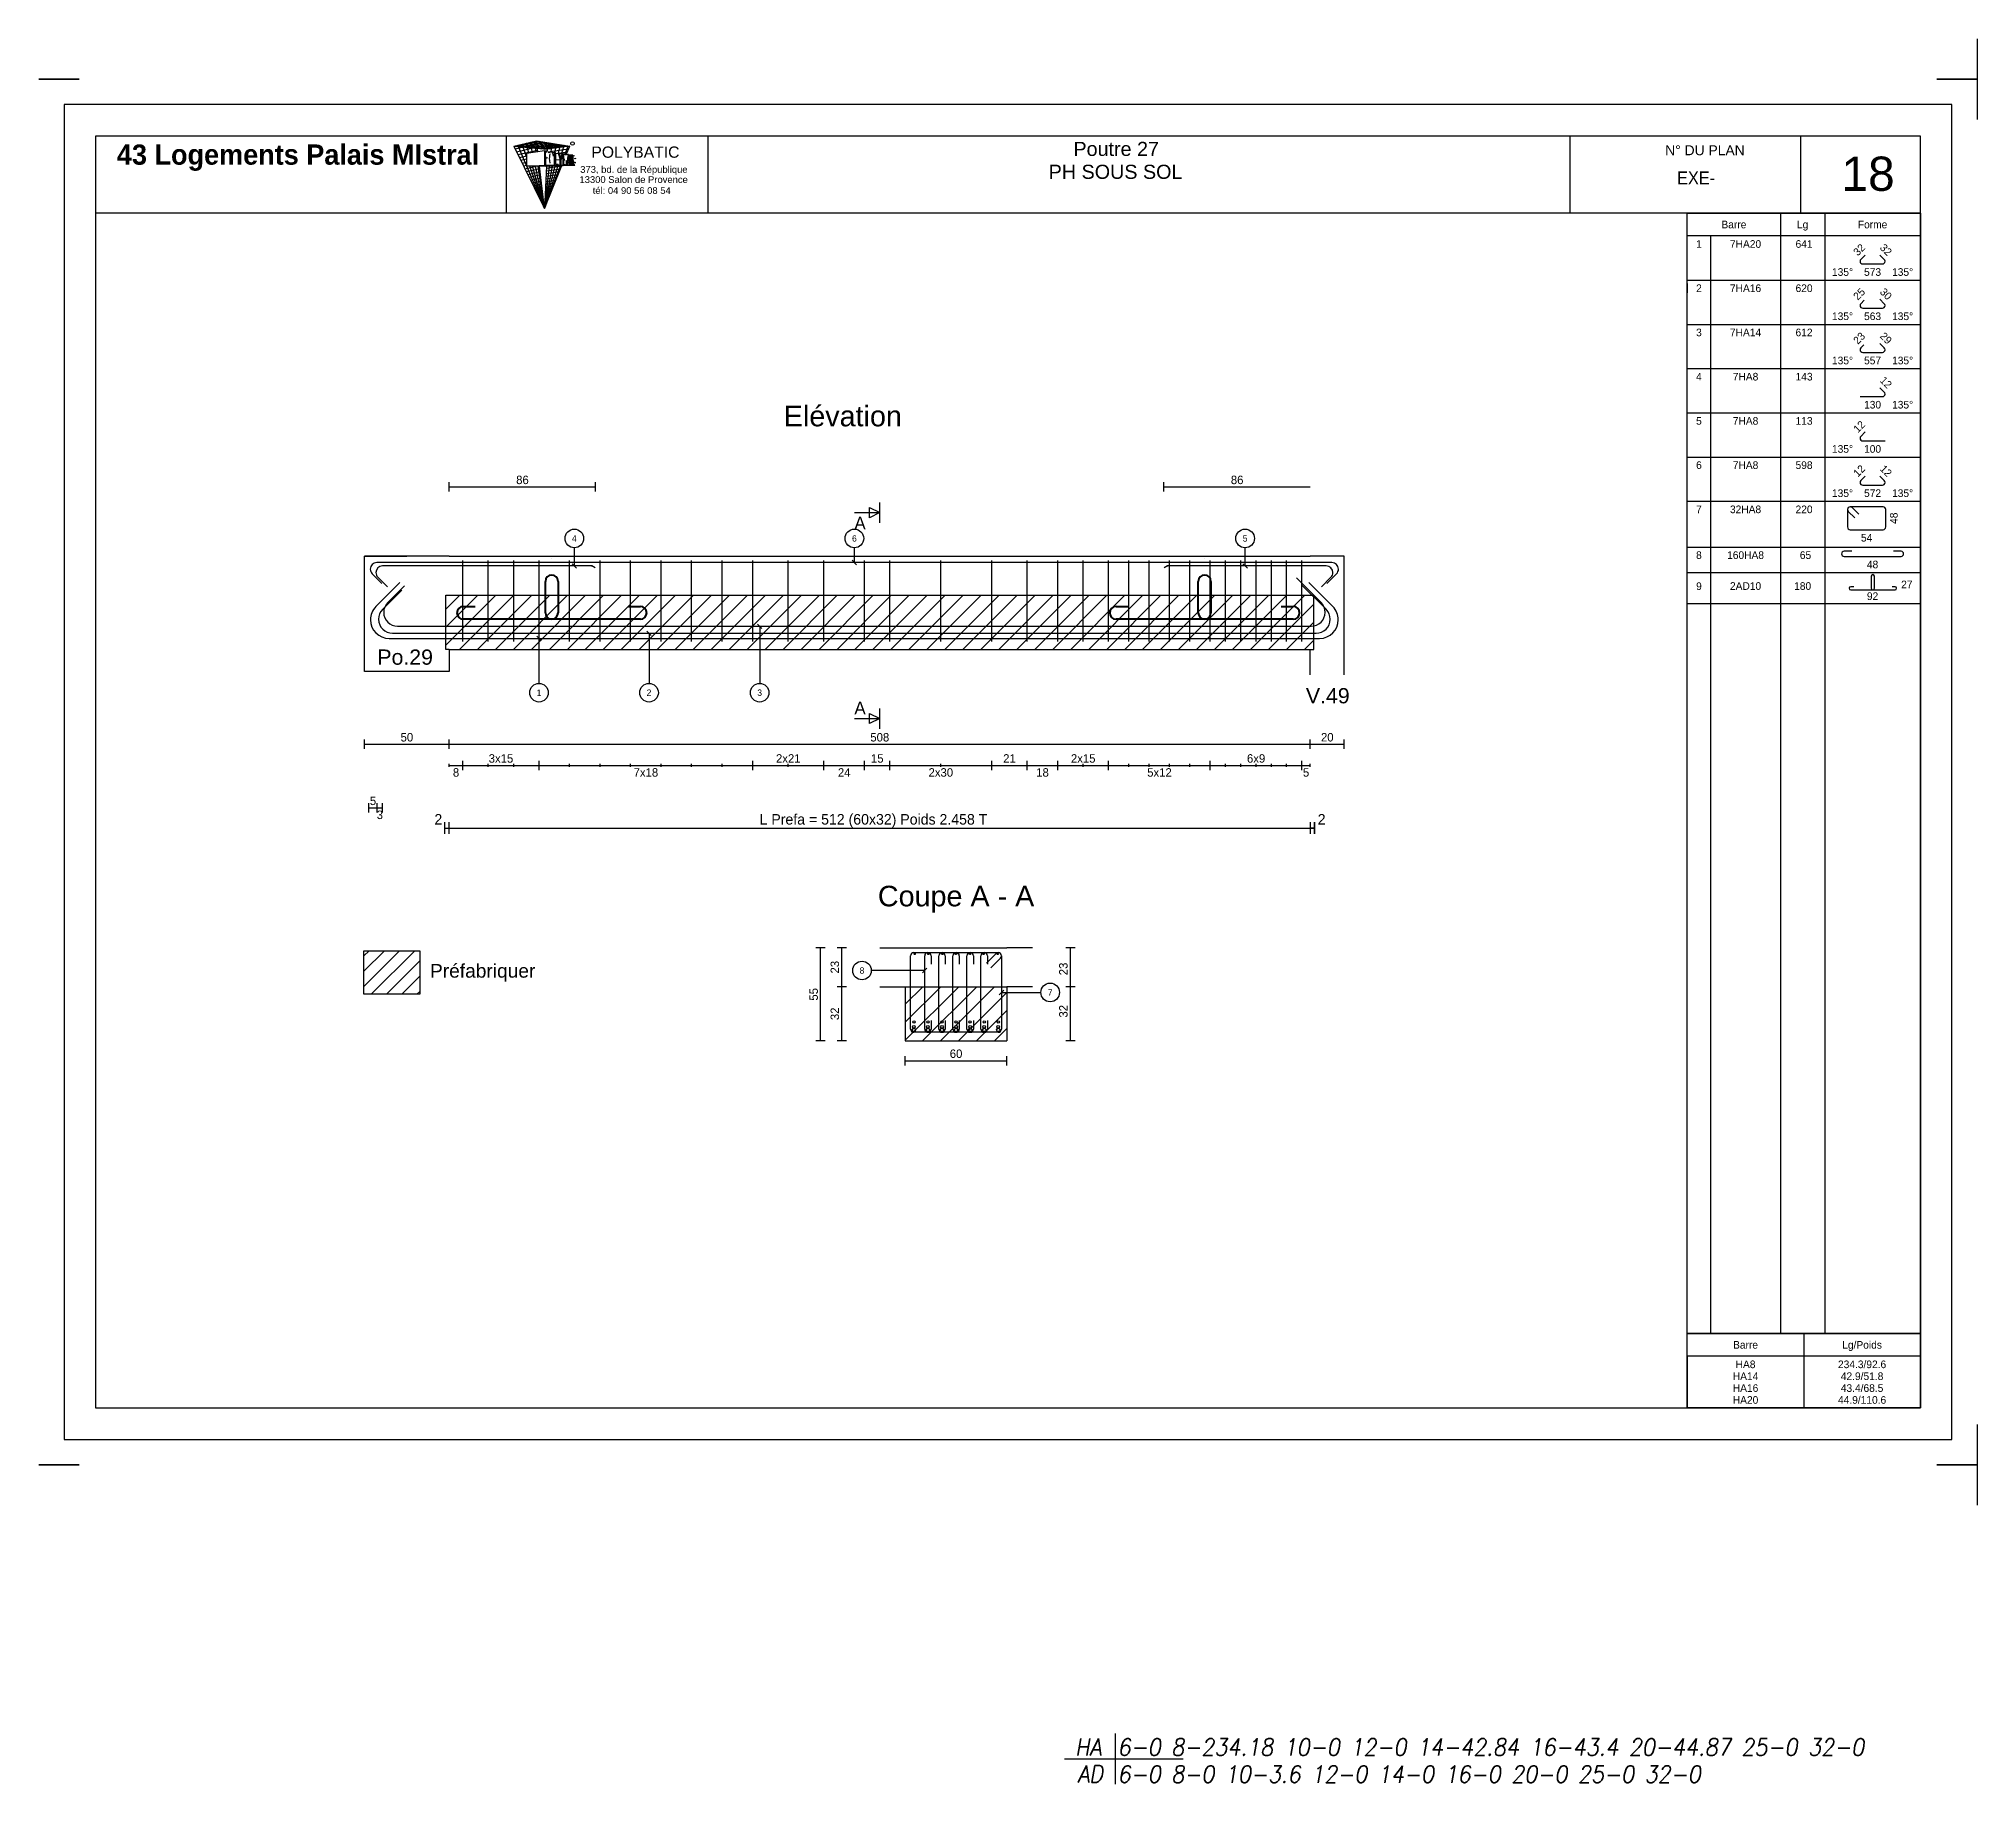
# Model space of a CAD drawing. Extents: x -12912 to 27386, y 1818 to 8189.
# Drawn here: x 7861 to 9005, y 2980 to 4009 of the extents above; entities that cross this region are included whole.
import ezdxf
from ezdxf.enums import TextEntityAlignment as Align

# ---------------------------------------------------------------- set-up
doc = ezdxf.new("R2010")
doc.units = 0
doc.header["$MEASUREMENT"] = 0
doc.linetypes.add('CONTINUE', pattern=[0])
doc.linetypes.add('MEDIUM_DASH', pattern=[0.5, 0.35, -0.15])
doc.layers.get('0').update_dxf_attribs({"linetype": 'CONTINUOUS'})
for name, color, linetype in [('1', 7, 'CONTINUOUS'), ('104', 7, 'CONTINUOUS'), ('173', 7, 'CONTINUOUS'), ('5', 7, 'CONTINUOUS'), ('6', 7, 'CONTINUOUS'), ('7', 7, 'CONTINUOUS'), ('GO-CARTOUCHE', 7, 'CONTINUOUS'), ('GO-TEXTE', 9, 'CONTINUOUS'), ('PYC-HACHURE', 7, 'CONTINUOUS'), ('RDC COFFRAGE', 7, 'CONTINUOUS'), ('STR_TXT', 102, 'CONTINUOUS')]:
    doc.layers.add(name, color=color, linetype=linetype)
doc.layers.add('PYC- HACHURES', color=7, linetype='CONTINUOUS', lineweight=18)
doc.styles.add('ARIAL', font='ARIAL.TTF')
doc.styles.add('Tableau', font='romans.shx', dxfattribs={"width": 0.9, "oblique": 10})
doc.styles.add('TEXTEBA', font='ARIAL.TTF')

msp = doc.modelspace()

# ---------------------------------------------------------------- texts
at = {"style": 'ARIAL'}
for s, height, p in [('Elévation', 12.1293, (8335.352, 3786.74)), ('Coupe A - A', 12.12935, (8402.166, 3503.561)), ('Préfabriquer', 8.08623, (8122.882, 3459.468))]:
    msp.add_text(s, height=height, dxfattribs=at).set_placement(p, align=Align.MIDDLE_CENTER)
for s, p in [('Po.29', (8060.743, 3649.028)), ('V.49', (8608.555, 3626.255))]:
    msp.add_text(s, height=8.9847, dxfattribs=at).set_placement(p, align=Align.TOP_LEFT)
at = {"layer": '104', "color": 104}
msp.add_text('A', height=7.5, dxfattribs=at).set_placement((8342.166, 3727.332), align=Align.TOP_LEFT)
msp.add_text('A', height=7.5, dxfattribs=at).set_placement((8342.166, 3610.744))
at = {"layer": '173', "color": 173}
for s, p in [('Barre', (8861.058, 3899.748)), ('Lg', (8901.621, 3899.748)), ('Forme', (8942.871, 3899.748)), ('Barre', (8867.933, 3238.812)), ('Lg/Poids', (8936.683, 3238.812))]:
    msp.add_text(s, height=4.5, dxfattribs=at).set_placement(p, align=Align.MIDDLE_CENTER)
for s, p in [('1', (8840.433, 3890.498)), ('7HA20', (8867.933, 3890.498)), (' 641', (8901.621, 3890.498)), ('573', (8942.871, 3873.959)), ('2', (8840.433, 3864.406)), ('7HA16', (8867.933, 3864.406)), (' 620', (8901.621, 3864.406)), ('563', (8942.871, 3847.867)), ('3', (8840.433, 3838.314)), ('7HA14', (8867.933, 3838.314)), (' 612', (8901.621, 3838.314)), ('557', (8942.871, 3821.774)), ('4', (8840.433, 3812.221)), ('7HA8', (8867.933, 3812.221)), (' 143', (8901.621, 3812.221)), ('5', (8840.433, 3786.129)), ('7HA8', (8867.933, 3786.129)), (' 113', (8901.621, 3786.129)), ('130', (8942.871, 3795.682)), ('100', (8942.871, 3769.59)), ('6', (8840.433, 3760.037)), ('7HA8', (8867.933, 3760.037)), (' 598', (8901.621, 3760.037)), ('572', (8942.871, 3743.498)), ('7', (8840.433, 3733.945)), ('32HA8', (8867.933, 3733.945)), (' 220', (8901.621, 3733.945)), ('54', (8939.371, 3717.195)), ('8', (8840.433, 3706.945)), ('160HA8', (8867.933, 3706.945)), ('  65', (8901.621, 3706.945)), ('48', (8942.871, 3701.445)), ('9', (8840.433, 3688.606)), ('2AD10', (8867.933, 3688.715)), ('180', (8901.621, 3688.715)), ('92', (8942.871, 3682.737)), ('27', (8963.079, 3689.652)), ('HA8', (8867.933, 3229.562)), ('234.3/92.6', (8936.683, 3229.562)), ('HA14', (8867.933, 3222.562)), ('HA16', (8867.933, 3215.562)), ('42.9/51.8', (8936.683, 3222.562)), ('43.4/68.5', (8936.683, 3215.562)), ('HA20', (8867.933, 3208.562)), ('44.9/110.6', (8936.683, 3208.562))]:
    msp.add_text(s, height=4.5, dxfattribs=at).set_placement(p, align=Align.TOP_CENTER)
for s, p in [('32', (8934.187, 3880.899)), ('25', (8934.187, 3854.807)), ('23', (8934.187, 3828.715)), ('12', (8934.187, 3776.53)), ('12', (8934.187, 3750.438))]:
    msp.add_text(s, height=4.5, rotation=45, dxfattribs=at).set_placement(p)
for s, p in [('32', (8951.555, 3880.899)), ('30', (8951.555, 3854.807)), ('29', (8951.555, 3828.715)), ('12', (8951.555, 3802.622)), ('12', (8951.555, 3750.438))]:
    msp.add_text(s, height=4.5, rotation=315, dxfattribs=at).set_placement(p, align=Align.RIGHT)
for p in [(8931.371, 3873.959), (8931.371, 3847.867), (8931.371, 3821.774), (8931.371, 3769.59), (8931.371, 3743.498)]:
    msp.add_text('135°', height=4.5, dxfattribs=at).set_placement(p, align=Align.TOP_RIGHT)
for p in [(8954.371, 3873.959), (8954.371, 3847.867), (8954.371, 3821.774), (8954.371, 3795.682), (8954.371, 3743.498)]:
    msp.add_text('135°', height=4.5, dxfattribs=at).set_placement(p, align=Align.TOP_LEFT)
msp.add_text('48', height=4.5, rotation=90, dxfattribs=at).set_placement((8953.146, 3726.445), align=Align.TOP_CENTER)
at = {"layer": '5', "color": 5}
for s, p in [('86', (8146.348, 3746.584)), ('86', (8567.984, 3746.584)), ('50', (8078.166, 3594.751)), ('508', (8357.166, 3594.751)), ('20', (8621.166, 3594.751)), ('3x15', (8133.666, 3582.251)), ('2x21', (8303.166, 3582.251)), ('15', (8355.666, 3582.251)), ('21', (8433.666, 3582.251)), ('2x15', (8477.166, 3582.251)), ('6x9', (8579.166, 3582.251)), ('5', (8058.166, 3557.251)), ('60', (8402.166, 3408.065))]:
    msp.add_text(s, height=5, dxfattribs=at).set_placement(p, align=Align.CENTER)
for s, p in [('8', (8107.166, 3578.992)), ('7x18', (8219.166, 3578.992)), ('24', (8336.166, 3578.992)), ('2x30', (8393.166, 3578.992)), ('18', (8453.166, 3578.992)), ('5x12', (8522.166, 3578.992)), ('5', (8608.666, 3578.992)), ('3', (8062.216, 3553.992))]:
    msp.add_text(s, height=5, dxfattribs=at).set_placement(p, align=Align.TOP_CENTER)
for s, p in [('23', (8333.12, 3461.602)), ('23', (8467.953, 3460.576)), ('55', (8320.62, 3445.602)), ('32', (8333.12, 3434.102)), ('32', (8467.953, 3435.602))]:
    msp.add_text(s, height=5, rotation=90, dxfattribs=at).set_placement(p, align=Align.CENTER)
at = {"layer": '6', "color": 6}
for s, p in [('4', (8176.954, 3714.538)), ('6', (8342.166, 3714.538)), ('5', (8572.684, 3714.538)), ('1', (8156.1, 3623.538)), ('2', (8221.014, 3623.538)), ('3', (8286.291, 3623.538)), ('8', (8346.666, 3459.662)), ('7', (8457.666, 3446.702))]:
    msp.add_text(s, height=3.75, dxfattribs=at).set_placement(p, align=Align.MIDDLE_CENTER)
at = {"layer": 'GO-CARTOUCHE', "color": 9, "style": 'TEXTEBA'}
for s, p in [('373, bd. de la République', (8180.436, 3930.22)), ('13300 Salon de Provence', (8179.972, 3924.262)), ('tél: 04 90 56 08 54', (8187.8, 3917.789))]:
    msp.add_text(s, height=3.97727, dxfattribs=at).set_placement(p)
at = {"layer": 'GO-CARTOUCHE', "color": 2, "style": 'TEXTEBA'}
msp.add_text('18', height=20.1986, dxfattribs=at).set_placement((8924.534, 3919.597))
at = {"layer": 'GO-CARTOUCHE', "color": 2, "style": 'TEXTEBA', "width": 0.9}
msp.add_text('EXE-', height=7.6364, dxfattribs=at).set_placement((8838.758, 3923.43), align=Align.CENTER)
at = {"layer": 'GO-CARTOUCHE', "insert": (8013.939, 3939.153), "char_height": 11.93182, "attachment_point": 5}
msp.add_mtext('{\\Fbold|c0;43 Logements Palais MIstral}', dxfattribs=at)
at = {"layer": 'GO-TEXTE', "color": 3, "style": 'TEXTEBA'}
msp.add_text('POLYBATIC', height=6.6288, dxfattribs=at).set_placement((8212.981, 3942.44), align=Align.MIDDLE)
at = {"layer": 'GO-TEXTE', "color": 2, "style": 'TEXTEBA'}
for s, height, p in [('Poutre 27', 8.3314, (8471.405, 3940.178)), ('PH SOUS SOL', 8.33139, (8456.814, 3926.664))]:
    msp.add_text(s, height=height, dxfattribs=at).set_placement(p)
at = {"layer": 'GO-TEXTE', "style": 'TEXTEBA'}
msp.add_text('N° DU PLAN', height=5.8564, dxfattribs=at).set_placement((8843.981, 3940.602), align=Align.CENTER)
at = {"layer": 'PYC-HACHURE'}
for s, height, p in [('2', 6.222, (8096.713, 3545.722)), ('L Prefa = 512 (60x32) Poids 2.458 T', 6.22222, (8353.424, 3545.722)), ('2', 6.222, (8617.835, 3545.722))]:
    msp.add_text(s, height=height, dxfattribs=at).set_placement(p, align=Align.CENTER)

# ---------------------------------------------------------------- blocks, each defined once
blk = doc.blocks.new('Smallsp')
at = {"layer": 'STR_TXT', "linetype": 'Continuous'}
for points in [[(0, 15), (0, -15)], [(-30, 0), (40, 0)]]:
    blk.add_lwpolyline(points, dxfattribs=at)
at = {"layer": 'STR_TXT', "linetype": 'Continuous', "style": 'Tableau', "oblique": 10, "width": 0.9}
for s, p in [('HA', (-23.6, 1.9)), ('AD', (-22.2, -13.9))]:
    blk.add_text(s, height=10, dxfattribs=at).set_placement(p)
for tag, p in [('SPAD', (1.4, 1.9)), ('SPHA', (1.4, -14.1))]:
    blk.add_attdef(tag, p, '', height=10, dxfattribs=at)

# ---------------------------------------------------------------- hatches: boundary and pattern name
at = {"layer": 'PYC- HACHURES', "lineweight": 15}
h = msp.add_hatch(dxfattribs=at)
h.set_pattern_fill('ANSI31', color=104, scale=60, style=0)
h.set_pattern_definition([(45, (-2034.47, 3061.9305), (-5.303301, 5.303301), [])])
h.paths.add_polyline_path([(8101.166, 3649.038), (8613.166, 3649.038), (8613.166, 3681.038), (8101.166, 3681.038)])
h = msp.add_hatch(dxfattribs=at)
h.set_pattern_fill('ANSI31', color=104, scale=2, style=0)
h.set_pattern_definition([(45, (8258.159, 4903.876), (-4.490128, 4.490128), [])])
h.paths.add_polyline_path([(8085.765, 3471.303), (8052.845, 3471.303), (8052.845, 3445.651), (8085.765, 3445.651)])
h = msp.add_hatch(dxfattribs=at)
h.set_pattern_fill('ANSI31', color=104, scale=60, style=0)
h.set_pattern_definition([(45, (-1981.97, 3066.449), (-5.303301, 5.303301), [])])
h.paths.add_polyline_path([(8432.166, 3450.102), (8372.166, 3450.102), (8372.166, 3418.102), (8432.166, 3418.102)])

# ---------------------------------------------------------------- linework, layer by layer
for p, q in [((9004.617, 4009.311), (9004.617, 3985.504)), ((7884.788, 3985.504), (7860.981, 3985.504)), ((7860.981, 3985.504), (7884.788, 3985.504)), ((7884.788, 3985.504), (7860.981, 3985.504)), ((7860.981, 3985.504), (7884.788, 3985.504)), ((7884.788, 3985.504), (7860.981, 3985.504)), ((7884.788, 3985.504), (7860.981, 3985.504)), ((7860.981, 3985.504), (7884.788, 3985.504)), ((7884.788, 3985.504), (7860.981, 3985.504)), ((7860.981, 3985.504), (7884.788, 3985.504)), ((7884.788, 3985.504), (7860.981, 3985.504)), ((7884.788, 3985.504), (7860.981, 3985.504)), ((7860.981, 3985.504), (7884.788, 3985.504)), ((7884.788, 3985.504), (7860.981, 3985.504)), ((7860.981, 3985.504), (7884.788, 3985.504)), ((7884.788, 3985.504), (7860.981, 3985.504)), ((7884.788, 3985.504), (7860.981, 3985.504)), ((7860.981, 3985.504), (7884.788, 3985.504)), ((7884.788, 3985.504), (7860.981, 3985.504)), ((7860.981, 3985.504), (7884.788, 3985.504)), ((7884.788, 3985.504), (7860.981, 3985.504)), ((7884.788, 3985.504), (7860.981, 3985.504)), ((7860.981, 3985.504), (7884.788, 3985.504)), ((7884.788, 3985.504), (7860.981, 3985.504)), ((7860.981, 3985.504), (7884.788, 3985.504)), ((7884.788, 3985.504), (7860.981, 3985.504)), ((7884.788, 3985.504), (7860.981, 3985.504)), ((7860.981, 3985.504), (7884.788, 3985.504)), ((7884.788, 3985.504), (7860.981, 3985.504)), ((7860.981, 3985.504), (7884.788, 3985.504)), ((7884.788, 3985.504), (7860.981, 3985.504)), ((7884.788, 3985.504), (7860.981, 3985.504)), ((8980.81, 3985.504), (9004.617, 3985.504)), ((9004.617, 3985.504), (8980.81, 3985.504)), ((8980.81, 3985.504), (9004.617, 3985.504)), ((9004.617, 3985.504), (8980.81, 3985.504)), ((8980.81, 3985.504), (9004.617, 3985.504)), ((8980.81, 3985.504), (9004.617, 3985.504)), ((9004.617, 3985.504), (8980.81, 3985.504)), ((8980.81, 3985.504), (9004.617, 3985.504)), ((9004.617, 3985.504), (8980.81, 3985.504)), ((8980.81, 3985.504), (9004.617, 3985.504)), ((8980.81, 3985.504), (9004.617, 3985.504)), ((9004.617, 3985.504), (8980.81, 3985.504)), ((8980.81, 3985.504), (9004.617, 3985.504)), ((9004.617, 3985.504), (8980.81, 3985.504)), ((8980.81, 3985.504), (9004.617, 3985.504)), ((8980.81, 3985.504), (9004.617, 3985.504)), ((9004.617, 3985.504), (8980.81, 3985.504)), ((8980.81, 3985.504), (9004.617, 3985.504)), ((9004.617, 3985.504), (8980.81, 3985.504)), ((8980.81, 3985.504), (9004.617, 3985.504)), ((8980.81, 3985.504), (9004.617, 3985.504)), ((9004.617, 3985.504), (8980.81, 3985.504)), ((8980.81, 3985.504), (9004.617, 3985.504)), ((9004.617, 3985.504), (8980.81, 3985.504)), ((8980.81, 3985.504), (9004.617, 3985.504)), ((8980.81, 3985.504), (9004.617, 3985.504)), ((9004.617, 3985.504), (8980.81, 3985.504)), ((8980.81, 3985.504), (9004.617, 3985.504)), ((9004.617, 3985.504), (8980.81, 3985.504)), ((8980.81, 3985.504), (9004.617, 3985.504)), ((8980.81, 3985.504), (9004.617, 3985.504)), ((9004.617, 3985.504), (9004.617, 3961.697)), ((9004.617, 3985.504), (9004.617, 3961.697)), ((9004.617, 3985.504), (9004.617, 3961.697)), ((9004.617, 3985.504), (9004.617, 3961.697)), ((9004.617, 3985.504), (9004.617, 3961.697)), ((9004.617, 3191.811), (9004.617, 3168.004)), ((7884.788, 3168.004), (7860.981, 3168.004)), ((7860.981, 3168.004), (7884.788, 3168.004)), ((7884.788, 3168.004), (7860.981, 3168.004)), ((7860.981, 3168.004), (7884.788, 3168.004)), ((7884.788, 3168.004), (7860.981, 3168.004)), ((7884.788, 3168.004), (7860.981, 3168.004)), ((7860.981, 3168.004), (7884.788, 3168.004)), ((7884.788, 3168.004), (7860.981, 3168.004)), ((7860.981, 3168.004), (7884.788, 3168.004)), ((7884.788, 3168.004), (7860.981, 3168.004)), ((7884.788, 3168.004), (7860.981, 3168.004)), ((7860.981, 3168.004), (7884.788, 3168.004)), ((7884.788, 3168.004), (7860.981, 3168.004)), ((7860.981, 3168.004), (7884.788, 3168.004)), ((7884.788, 3168.004), (7860.981, 3168.004)), ((7884.788, 3168.004), (7860.981, 3168.004)), ((7860.981, 3168.004), (7884.788, 3168.004)), ((7884.788, 3168.004), (7860.981, 3168.004)), ((7860.981, 3168.004), (7884.788, 3168.004)), ((7884.788, 3168.004), (7860.981, 3168.004)), ((7884.788, 3168.004), (7860.981, 3168.004)), ((7860.981, 3168.004), (7884.788, 3168.004)), ((7884.788, 3168.004), (7860.981, 3168.004)), ((7860.981, 3168.004), (7884.788, 3168.004)), ((7884.788, 3168.004), (7860.981, 3168.004)), ((7884.788, 3168.004), (7860.981, 3168.004)), ((7860.981, 3168.004), (7884.788, 3168.004)), ((7884.788, 3168.004), (7860.981, 3168.004)), ((7860.981, 3168.004), (7884.788, 3168.004)), ((7884.788, 3168.004), (7860.981, 3168.004)), ((7884.788, 3168.004), (7860.981, 3168.004)), ((8980.81, 3168.004), (9004.617, 3168.004)), ((9004.617, 3168.004), (8980.81, 3168.004)), ((8980.81, 3168.004), (9004.617, 3168.004)), ((9004.617, 3168.004), (8980.81, 3168.004)), ((8980.81, 3168.004), (9004.617, 3168.004)), ((8980.81, 3168.004), (9004.617, 3168.004)), ((9004.617, 3168.004), (8980.81, 3168.004)), ((8980.81, 3168.004), (9004.617, 3168.004)), ((9004.617, 3168.004), (8980.81, 3168.004)), ((8980.81, 3168.004), (9004.617, 3168.004)), ((8980.81, 3168.004), (9004.617, 3168.004)), ((9004.617, 3168.004), (8980.81, 3168.004)), ((8980.81, 3168.004), (9004.617, 3168.004)), ((9004.617, 3168.004), (8980.81, 3168.004)), ((8980.81, 3168.004), (9004.617, 3168.004)), ((8980.81, 3168.004), (9004.617, 3168.004)), ((9004.617, 3168.004), (8980.81, 3168.004)), ((8980.81, 3168.004), (9004.617, 3168.004)), ((9004.617, 3168.004), (8980.81, 3168.004)), ((8980.81, 3168.004), (9004.617, 3168.004)), ((8980.81, 3168.004), (9004.617, 3168.004)), ((9004.617, 3168.004), (8980.81, 3168.004)), ((8980.81, 3168.004), (9004.617, 3168.004)), ((9004.617, 3168.004), (8980.81, 3168.004)), ((8980.81, 3168.004), (9004.617, 3168.004)), ((8980.81, 3168.004), (9004.617, 3168.004)), ((9004.617, 3168.004), (8980.81, 3168.004)), ((8980.81, 3168.004), (9004.617, 3168.004)), ((9004.617, 3168.004), (8980.81, 3168.004)), ((8980.81, 3168.004), (9004.617, 3168.004)), ((8980.81, 3168.004), (9004.617, 3168.004)), ((9004.617, 3168.004), (9004.617, 3144.197)), ((9004.617, 3168.004), (9004.617, 3144.197)), ((9004.617, 3168.004), (9004.617, 3144.197)), ((9004.617, 3168.004), (9004.617, 3144.197)), ((9004.617, 3168.004), (9004.617, 3144.197))]:
    msp.add_line(p, q)
at = {"layer": '1', "color": 1}
for points in [[(8074.03, 3688.458), (8059.888, 3674.316)], [(8075.211, 3684.071), (8063.897, 3672.757)], [(8076.767, 3686.636), (8066.868, 3676.736)], [(8617.465, 3676.736), (8602.91, 3691.291)], [(8620.435, 3672.757), (8605.972, 3687.22)], [(8624.444, 3674.316), (8610.302, 3688.458)], [(8056.666, 3666.538), (8056.666, 3666.538)], [(8061.466, 3666.888), (8061.466, 3666.888)], [(8064.466, 3670.938), (8064.466, 3670.938)], [(8072.666, 3662.738), (8611.666, 3662.738)], [(8619.866, 3670.938), (8619.866, 3670.938)], [(8622.866, 3666.888), (8622.866, 3666.888)], [(8627.666, 3666.538), (8627.666, 3666.538)], [(8067.666, 3655.538), (8616.666, 3655.538)], [(8069.766, 3658.588), (8614.566, 3658.588)]]:
    msp.add_lwpolyline(points, dxfattribs=at)
for centre, radius in [((8377.266, 3424.602), 1), ((8377.266, 3426.402), 0.8), ((8377.266, 3429.302), 0.7), ((8385.566, 3424.602), 1), ((8385.566, 3426.402), 0.8), ((8385.566, 3429.302), 0.7), ((8393.866, 3424.602), 1), ((8393.866, 3426.402), 0.8), ((8393.866, 3429.302), 0.7), ((8402.166, 3424.602), 1), ((8402.166, 3426.402), 0.8), ((8402.166, 3429.302), 0.7), ((8410.466, 3424.602), 1), ((8410.466, 3426.402), 0.8), ((8410.466, 3429.302), 0.7), ((8418.766, 3424.602), 1), ((8418.766, 3426.402), 0.8), ((8418.766, 3429.302), 0.7), ((8427.066, 3424.602), 1), ((8427.066, 3426.402), 0.8), ((8427.066, 3429.302), 0.7)]:
    msp.add_circle(centre, radius, dxfattribs=at)
for centre, radius, start, end in [((8067.666, 3666.538), 11, 135, 180), ((8069.766, 3666.888), 8.3, 135, 180), ((8072.666, 3670.938), 8.2, 135, 180), ((8611.666, 3670.938), 8.2, 0, 45), ((8614.566, 3666.888), 8.3, 0, 45), ((8616.666, 3666.538), 11, 0, 45), ((8067.666, 3666.538), 11, 180, 270), ((8069.766, 3666.888), 8.3, 180, 270), ((8072.666, 3670.938), 8.2, 180, 270), ((8611.666, 3670.938), 8.2, 270, 0), ((8614.566, 3666.888), 8.3, 270, 0), ((8616.666, 3666.538), 11, 270, 0)]:
    msp.add_arc(centre, radius, start, end, dxfattribs=at)
at = {"layer": '104', "color": 104}
for points in [[(8342.166, 3729.788), (8357.166, 3729.788)], [(8357.166, 3723.788), (8357.166, 3735.788)], [(8357.166, 3602.288), (8357.166, 3614.288)], [(8342.166, 3608.288), (8357.166, 3608.288)]]:
    msp.add_lwpolyline(points, dxfattribs=at)
for points in [[(8357.166, 3729.788), (8351.166, 3726.788), (8351.166, 3732.788), (8357.166, 3729.788)], [(8357.166, 3608.288), (8351.166, 3605.288), (8351.166, 3611.288), (8357.166, 3608.288)]]:
    msp.add_lwpolyline(points, close=True, dxfattribs=at)
at = {"layer": '173', "color": 173}
for points in [[(8833.558, 3906.498), (8971.058, 3906.498), (8971.058, 3245.562), (8833.558, 3245.562), (8833.558, 3906.498)], [(8833.558, 3245.562), (8971.058, 3245.562), (8971.058, 3201.562), (8833.558, 3201.562), (8833.558, 3245.562)]]:
    msp.add_lwpolyline(points, close=True, dxfattribs=at)
for points in [[(8888.558, 3906.498), (8888.558, 3245.562)], [(8914.683, 3906.498), (8914.683, 3245.562)], [(8971.058, 3892.998), (8833.558, 3892.998)], [(8847.308, 3892.998), (8847.308, 3245.562)], [(8935.496, 3878.025), (8935.496, 3878.025)], [(8938.562, 3881.739), (8935.955, 3879.132)], [(8949.787, 3879.132), (8947.18, 3881.739)], [(8950.246, 3878.025), (8950.246, 3878.025)], [(8833.558, 3866.906), (8971.058, 3866.906)], [(8937.062, 3876.459), (8948.68, 3876.459)], [(8937.994, 3855.079), (8935.955, 3853.039)], [(8949.787, 3853.039), (8947.18, 3855.647)], [(8935.496, 3851.932), (8935.496, 3851.932)], [(8937.062, 3850.367), (8948.68, 3850.367)], [(8950.246, 3851.932), (8950.246, 3851.932)], [(8833.558, 3840.814), (8971.058, 3840.814)], [(8935.496, 3825.84), (8935.496, 3825.84)], [(8937.728, 3828.72), (8935.955, 3826.947)], [(8937.062, 3824.274), (8948.68, 3824.274)], [(8949.787, 3826.947), (8947.18, 3829.554)], [(8950.246, 3825.84), (8950.246, 3825.84)], [(8833.558, 3814.721), (8971.058, 3814.721)], [(8935.496, 3798.182), (8948.68, 3798.182)], [(8949.787, 3800.855), (8947.18, 3803.462)], [(8950.246, 3799.748), (8950.246, 3799.748)], [(8833.558, 3788.629), (8971.058, 3788.629)], [(8938.562, 3777.37), (8935.955, 3774.762)], [(8935.496, 3773.655), (8935.496, 3773.655)], [(8937.062, 3772.09), (8950.246, 3772.09)], [(8833.558, 3762.537), (8971.058, 3762.537)], [(8938.562, 3751.278), (8935.955, 3748.67)], [(8949.787, 3748.67), (8947.18, 3751.278)], [(8935.496, 3747.563), (8935.496, 3747.563)], [(8937.062, 3745.998), (8948.68, 3745.998)], [(8950.246, 3747.563), (8950.246, 3747.563)], [(8833.558, 3736.445), (8971.058, 3736.445)], [(8928.096, 3731.575), (8928.096, 3721.315)], [(8928.096, 3731.575), (8928.096, 3731.575)], [(8928.57, 3730.429), (8932.389, 3726.611)], [(8929.716, 3733.195), (8929.716, 3733.195)], [(8949.026, 3733.195), (8929.716, 3733.195)], [(8934.68, 3728.902), (8930.861, 3732.72)], [(8950.646, 3721.315), (8950.646, 3731.575)], [(8929.716, 3719.695), (8949.026, 3719.695)], [(8833.558, 3709.445), (8971.058, 3709.445)], [(8924.549, 3705.445), (8924.549, 3705.445)], [(8930.549, 3706.945), (8926.049, 3706.945)], [(8959.693, 3706.945), (8955.193, 3706.945)], [(8961.193, 3705.445), (8961.193, 3705.445)], [(8056.566, 3696.438), (8056.566, 3696.438)], [(8623.866, 3700.338), (8060.466, 3700.338)], [(8111.166, 3653.738), (8111.166, 3701.538)], [(8126.166, 3653.738), (8126.166, 3701.538)], [(8141.166, 3653.738), (8141.166, 3701.538)], [(8156.166, 3653.738), (8156.166, 3701.538)], [(8174.166, 3653.738), (8174.166, 3701.538)], [(8192.166, 3653.738), (8192.166, 3701.538)], [(8210.166, 3653.738), (8210.166, 3701.538)], [(8228.166, 3653.738), (8228.166, 3701.538)], [(8246.166, 3653.738), (8246.166, 3701.538)], [(8264.166, 3653.738), (8264.166, 3701.538)], [(8282.166, 3653.738), (8282.166, 3701.538)], [(8303.166, 3653.738), (8303.166, 3701.538)], [(8324.166, 3653.738), (8324.166, 3701.538)], [(8348.166, 3653.738), (8348.166, 3701.538)], [(8363.166, 3653.738), (8363.166, 3701.538)], [(8393.166, 3653.738), (8393.166, 3701.538)], [(8423.166, 3653.738), (8423.166, 3701.538)], [(8444.166, 3653.738), (8444.166, 3701.538)], [(8462.166, 3653.738), (8462.166, 3701.538)], [(8477.166, 3653.738), (8477.166, 3701.538)], [(8492.166, 3653.738), (8492.166, 3701.538)], [(8504.166, 3653.738), (8504.166, 3701.538)], [(8516.166, 3653.738), (8516.166, 3701.538)], [(8528.166, 3653.738), (8528.166, 3701.538)], [(8540.166, 3653.738), (8540.166, 3701.538)], [(8552.166, 3653.738), (8552.166, 3701.538)], [(8561.166, 3653.738), (8561.166, 3701.538)], [(8570.166, 3653.738), (8570.166, 3701.538)], [(8579.166, 3653.738), (8579.166, 3701.538)], [(8588.166, 3653.738), (8588.166, 3701.538)], [(8597.166, 3653.738), (8597.166, 3701.538)], [(8606.166, 3653.738), (8606.166, 3701.538)], [(8627.766, 3696.438), (8627.766, 3696.438)], [(8833.558, 3694.445), (8971.058, 3694.445)], [(8926.049, 3703.945), (8959.693, 3703.945)], [(8057.709, 3693.68), (8063.365, 3688.023)], [(8620.967, 3688.023), (8626.624, 3693.68)], [(8929.047, 3685.133), (8929.047, 3685.133)], [(8931.756, 3686.07), (8929.984, 3686.07)], [(8929.984, 3684.196), (8943.047, 3684.196)], [(8942.111, 3692.272), (8942.111, 3685.133)], [(8943.047, 3684.196), (8956.111, 3684.196)], [(8943.984, 3685.133), (8943.984, 3692.272)], [(8956.111, 3686.07), (8954.339, 3686.07)], [(8957.047, 3685.133), (8957.047, 3685.133)], [(8833.558, 3676.215), (8971.058, 3676.215)], [(8375.366, 3425.102), (8375.366, 3468.302)], [(8377.266, 3470.202), (8427.066, 3470.202)], [(8383.666, 3425.102), (8383.666, 3468.302)], [(8385.566, 3470.202), (8385.566, 3470.202)], [(8387.466, 3468.302), (8387.466, 3463.302)], [(8391.966, 3425.102), (8391.966, 3468.302)], [(8393.866, 3470.202), (8393.866, 3470.202)], [(8395.766, 3468.302), (8395.766, 3463.302)], [(8400.266, 3425.102), (8400.266, 3468.302)], [(8402.166, 3470.202), (8402.166, 3470.202)], [(8404.066, 3468.302), (8404.066, 3463.302)], [(8408.566, 3425.102), (8408.566, 3468.302)], [(8410.466, 3470.202), (8410.466, 3470.202)], [(8412.366, 3468.302), (8412.366, 3463.302)], [(8416.866, 3425.102), (8416.866, 3468.302)], [(8418.766, 3470.202), (8418.766, 3470.202)], [(8420.066, 3463.989), (8425.723, 3469.646)], [(8420.666, 3468.302), (8420.666, 3463.302)], [(8428.41, 3466.959), (8422.753, 3461.302)], [(8427.066, 3470.202), (8427.066, 3470.202)], [(8428.966, 3468.302), (8428.966, 3425.102)], [(8428.966, 3468.302), (8428.966, 3468.302)], [(8427.066, 3423.202), (8377.266, 3423.202)], [(8385.566, 3423.202), (8385.566, 3423.202)], [(8387.466, 3430.102), (8387.466, 3425.102)], [(8393.866, 3423.202), (8393.866, 3423.202)], [(8395.766, 3430.102), (8395.766, 3425.102)], [(8402.166, 3423.202), (8402.166, 3423.202)], [(8404.066, 3430.102), (8404.066, 3425.102)], [(8410.466, 3423.202), (8410.466, 3423.202)], [(8412.366, 3430.102), (8412.366, 3425.102)], [(8418.766, 3423.202), (8418.766, 3423.202)], [(8420.666, 3430.102), (8420.666, 3425.102)], [(8902.308, 3245.562), (8902.308, 3201.562)], [(8971.058, 3232.062), (8833.558, 3232.062)], [(8833.558, 3232.062), (8833.558, 3201.562)]]:
    msp.add_lwpolyline(points, dxfattribs=at)
for centre in [(8377.666, 3469.402), (8385.833, 3469.402), (8394, 3469.402), (8402.166, 3469.402), (8410.333, 3469.402), (8418.5, 3469.402), (8426.666, 3469.402)]:
    msp.add_circle(centre, 0.4, dxfattribs=at)
for centre, radius, start, end in [((8937.062, 3878.025), 1.566, 135, 180), ((8937.062, 3878.025), 1.566, 180, 270), ((8948.68, 3878.025), 1.566, 270, 0), ((8948.68, 3878.025), 1.566, 0, 45), ((8937.062, 3851.932), 1.566, 135, 180), ((8937.062, 3851.932), 1.566, 180, 270), ((8948.68, 3851.932), 1.566, 270, 0), ((8948.68, 3851.932), 1.566, 0, 45), ((8937.062, 3825.84), 1.566, 135, 180), ((8937.062, 3825.84), 1.566, 180, 270), ((8948.68, 3825.84), 1.566, 270, 0), ((8948.68, 3825.84), 1.566, 0, 45), ((8948.68, 3799.748), 1.566, 270, 0), ((8948.68, 3799.748), 1.566, 0, 45), ((8937.062, 3773.655), 1.566, 135, 180), ((8937.062, 3773.655), 1.566, 180, 270), ((8937.062, 3747.563), 1.566, 135, 180), ((8937.062, 3747.563), 1.566, 180, 270), ((8948.68, 3747.563), 1.566, 270, 0), ((8948.68, 3747.563), 1.566, 0, 45), ((8929.716, 3731.575), 1.62, 90, 180), ((8929.716, 3731.575), 1.62, 180, 225), ((8929.716, 3731.575), 1.62, 45, 90), ((8949.026, 3731.575), 1.62, 0, 90), ((8929.716, 3721.315), 1.62, 180, 270), ((8949.026, 3721.315), 1.62, 270, 0), ((8926.049, 3705.445), 1.5, 90, 180), ((8926.049, 3705.445), 1.5, 180, 270), ((8959.693, 3705.445), 1.5, 0, 90), ((8959.693, 3705.445), 1.5, 270, 0), ((8060.466, 3696.438), 3.9, 90, 180), ((8060.466, 3696.438), 3.9, 180, 225), ((8623.866, 3696.438), 3.9, 0, 90), ((8623.866, 3696.438), 3.9, 315, 0), ((8929.984, 3685.133), 0.937, 90, 180), ((8929.984, 3685.133), 0.937, 180, 270), ((8943.047, 3692.272), 0.937, 90, 180), ((8943.047, 3685.133), 0.937, 180, 270), ((8943.047, 3692.272), 0.937, 0, 90), ((8943.047, 3685.133), 0.937, 270, 0), ((8956.111, 3685.133), 0.937, 0, 90), ((8956.111, 3685.133), 0.937, 270, 0), ((8377.266, 3468.302), 1.9, 90, 180), ((8385.566, 3468.302), 1.9, 90, 180), ((8385.566, 3468.302), 1.9, 0, 90), ((8393.866, 3468.302), 1.9, 90, 180), ((8393.866, 3468.302), 1.9, 0, 90), ((8402.166, 3468.302), 1.9, 90, 180), ((8402.166, 3468.302), 1.9, 0, 90), ((8410.466, 3468.302), 1.9, 90, 180), ((8410.466, 3468.302), 1.9, 0, 90), ((8418.766, 3468.302), 1.9, 90, 180), ((8418.766, 3468.302), 1.9, 0, 90), ((8427.066, 3468.302), 1.9, 90, 135), ((8427.066, 3468.302), 1.9, 0, 90), ((8427.066, 3468.302), 1.9, 315, 0), ((8377.266, 3425.102), 1.9, 180, 270), ((8385.566, 3425.102), 1.9, 180, 270), ((8385.566, 3425.102), 1.9, 270, 0), ((8393.866, 3425.102), 1.9, 180, 270), ((8393.866, 3425.102), 1.9, 270, 0), ((8402.166, 3425.102), 1.9, 180, 270), ((8402.166, 3425.102), 1.9, 270, 0), ((8410.466, 3425.102), 1.9, 180, 270), ((8410.466, 3425.102), 1.9, 270, 0), ((8418.766, 3425.102), 1.9, 180, 270), ((8418.766, 3425.102), 1.9, 270, 0), ((8427.066, 3425.102), 1.9, 270, 0)]:
    msp.add_arc(centre, radius, start, end, dxfattribs=at)
at = {"layer": '5', "color": 5}
for points in [[(8833.6, 3859.362), (8833.6, 3864.862)], [(8103.166, 3742.205), (8103.166, 3747.705)], [(8103.166, 3744.955), (8189.53, 3744.955)], [(8189.53, 3742.205), (8189.53, 3747.705)], [(8524.802, 3742.205), (8524.802, 3747.705)], [(8524.802, 3744.955), (8611.166, 3744.955)], [(8059.866, 3694.388), (8059.866, 3694.388)], [(8187.345, 3698.288), (8063.766, 3698.288)], [(8189.33, 3697.142), (8187.345, 3698.288)], [(8526.988, 3698.288), (8525.002, 3697.142)], [(8620.566, 3698.288), (8526.988, 3698.288)], [(8624.466, 3694.388), (8624.466, 3694.388)], [(8061.009, 3691.63), (8066.665, 3685.973)], [(8617.667, 3685.973), (8623.324, 3691.63)], [(8053.166, 3590.371), (8053.166, 3595.871)], [(8053.166, 3593.121), (8103.166, 3593.121)], [(8103.166, 3590.371), (8103.166, 3595.871)], [(8103.166, 3593.121), (8611.166, 3593.121)], [(8611.166, 3590.371), (8611.166, 3595.871)], [(8611.166, 3593.121), (8631.166, 3593.121)], [(8631.166, 3590.371), (8631.166, 3595.871)], [(8103.166, 3579.705), (8103.166, 3581.538)], [(8103.166, 3580.621), (8111.166, 3580.621)], [(8111.166, 3577.871), (8111.166, 3583.371)], [(8111.166, 3579.705), (8111.166, 3581.538)], [(8111.166, 3580.621), (8126.166, 3580.621)], [(8111.166, 3580.621), (8156.166, 3580.621)], [(8126.166, 3579.705), (8126.166, 3581.538)], [(8126.166, 3580.621), (8141.166, 3580.621)], [(8141.166, 3579.705), (8141.166, 3581.538)], [(8141.166, 3580.621), (8156.166, 3580.621)], [(8156.166, 3577.871), (8156.166, 3583.371)], [(8156.166, 3579.705), (8156.166, 3581.538)], [(8156.166, 3580.621), (8174.166, 3580.621)], [(8156.166, 3580.621), (8282.166, 3580.621)], [(8174.166, 3579.705), (8174.166, 3581.538)], [(8174.166, 3580.621), (8192.166, 3580.621)], [(8192.166, 3579.705), (8192.166, 3581.538)], [(8192.166, 3580.621), (8210.166, 3580.621)], [(8210.166, 3579.705), (8210.166, 3581.538)], [(8210.166, 3580.621), (8228.166, 3580.621)], [(8228.166, 3579.705), (8228.166, 3581.538)], [(8228.166, 3580.621), (8246.166, 3580.621)], [(8246.166, 3579.705), (8246.166, 3581.538)], [(8246.166, 3580.621), (8264.166, 3580.621)], [(8264.166, 3579.705), (8264.166, 3581.538)], [(8264.166, 3580.621), (8282.166, 3580.621)], [(8282.166, 3577.871), (8282.166, 3583.371)], [(8282.166, 3579.705), (8282.166, 3581.538)], [(8282.166, 3580.621), (8303.166, 3580.621)], [(8282.166, 3580.621), (8324.166, 3580.621)], [(8303.166, 3579.705), (8303.166, 3581.538)], [(8303.166, 3580.621), (8324.166, 3580.621)], [(8324.166, 3577.871), (8324.166, 3583.371)], [(8324.166, 3579.705), (8324.166, 3581.538)], [(8324.166, 3580.621), (8348.166, 3580.621)], [(8348.166, 3577.871), (8348.166, 3583.371)], [(8348.166, 3579.705), (8348.166, 3581.538)], [(8348.166, 3580.621), (8363.166, 3580.621)], [(8363.166, 3577.871), (8363.166, 3583.371)], [(8363.166, 3579.705), (8363.166, 3581.538)], [(8363.166, 3580.621), (8393.166, 3580.621)], [(8363.166, 3580.621), (8423.166, 3580.621)], [(8393.166, 3579.705), (8393.166, 3581.538)], [(8393.166, 3580.621), (8423.166, 3580.621)], [(8423.166, 3577.871), (8423.166, 3583.371)], [(8423.166, 3579.705), (8423.166, 3581.538)], [(8423.166, 3580.621), (8444.166, 3580.621)], [(8444.166, 3577.871), (8444.166, 3583.371)], [(8444.166, 3579.705), (8444.166, 3581.538)], [(8444.166, 3580.621), (8462.166, 3580.621)], [(8462.166, 3577.871), (8462.166, 3583.371)], [(8462.166, 3579.705), (8462.166, 3581.538)], [(8462.166, 3580.621), (8477.166, 3580.621)], [(8462.166, 3580.621), (8492.166, 3580.621)], [(8477.166, 3579.705), (8477.166, 3581.538)], [(8477.166, 3580.621), (8492.166, 3580.621)], [(8492.166, 3577.871), (8492.166, 3583.371)], [(8492.166, 3579.705), (8492.166, 3581.538)], [(8492.166, 3580.621), (8504.166, 3580.621)], [(8492.166, 3580.621), (8552.166, 3580.621)], [(8504.166, 3579.705), (8504.166, 3581.538)], [(8504.166, 3580.621), (8516.166, 3580.621)], [(8516.166, 3579.705), (8516.166, 3581.538)], [(8516.166, 3580.621), (8528.166, 3580.621)], [(8528.166, 3579.705), (8528.166, 3581.538)], [(8528.166, 3580.621), (8540.166, 3580.621)], [(8540.166, 3579.705), (8540.166, 3581.538)], [(8540.166, 3580.621), (8552.166, 3580.621)], [(8552.166, 3577.871), (8552.166, 3583.371)], [(8552.166, 3579.705), (8552.166, 3581.538)], [(8552.166, 3580.621), (8561.166, 3580.621)], [(8552.166, 3580.621), (8606.166, 3580.621)], [(8561.166, 3579.705), (8561.166, 3581.538)], [(8561.166, 3580.621), (8570.166, 3580.621)], [(8570.166, 3579.705), (8570.166, 3581.538)], [(8570.166, 3580.621), (8579.166, 3580.621)], [(8579.166, 3579.705), (8579.166, 3581.538)], [(8579.166, 3580.621), (8588.166, 3580.621)], [(8588.166, 3579.705), (8588.166, 3581.538)], [(8588.166, 3580.621), (8597.166, 3580.621)], [(8597.166, 3579.705), (8597.166, 3581.538)], [(8597.166, 3580.621), (8606.166, 3580.621)], [(8606.166, 3577.871), (8606.166, 3583.371)], [(8606.166, 3579.705), (8606.166, 3581.538)], [(8606.166, 3580.621), (8611.166, 3580.621)], [(8611.166, 3579.705), (8611.166, 3581.538)], [(8055.666, 3552.871), (8055.666, 3558.371)], [(8060.666, 3552.871), (8060.666, 3558.371)], [(8063.766, 3552.871), (8063.766, 3558.371)], [(8055.666, 3555.621), (8060.666, 3555.621)], [(8060.666, 3555.621), (8063.766, 3555.621)], [(8325, 3473.102), (8319.5, 3473.102)], [(8322.25, 3418.102), (8322.25, 3473.102)], [(8337.5, 3473.102), (8332, 3473.102)], [(8334.75, 3450.102), (8334.75, 3473.102)], [(8472.333, 3473.102), (8466.833, 3473.102)], [(8469.583, 3450.102), (8469.583, 3473.102)], [(8337.5, 3450.102), (8332, 3450.102)], [(8334.75, 3418.102), (8334.75, 3450.102)], [(8472.333, 3450.102), (8466.833, 3450.102)], [(8469.583, 3418.102), (8469.583, 3450.102)], [(8325, 3418.102), (8319.5, 3418.102)], [(8337.5, 3418.102), (8332, 3418.102)], [(8372.166, 3403.686), (8372.166, 3409.186)], [(8432.166, 3403.686), (8432.166, 3409.186)], [(8472.333, 3418.102), (8466.833, 3418.102)], [(8372.166, 3406.436), (8432.166, 3406.436)]]:
    msp.add_lwpolyline(points, dxfattribs=at)
for centre, start, end in [((8063.766, 3694.388), 90, 180), ((8063.766, 3694.388), 180, 225), ((8620.566, 3694.388), 0, 90), ((8620.566, 3694.388), 315, 0)]:
    msp.add_arc(centre, 3.9, start, end, dxfattribs=at)
for p in [(8187.345, 3698.288), (8526.988, 3698.288)]:
    msp.add_point(p, dxfattribs=at)
at = {"layer": '6', "color": 6}
for points in [[(8176.954, 3698.288), (8176.954, 3709.038)], [(8342.166, 3700.338), (8342.166, 3709.038)], [(8572.684, 3698.288), (8572.684, 3709.038)], [(8175.628, 3699.614), (8178.28, 3696.962)], [(8340.84, 3701.664), (8343.492, 3699.012)], [(8571.358, 3699.614), (8574.01, 3696.962)], [(8222.339, 3657.262), (8219.688, 3659.914)], [(8287.617, 3661.412), (8284.966, 3664.064)], [(8286.291, 3662.738), (8286.291, 3629.038)], [(8157.426, 3654.212), (8154.774, 3656.864)], [(8156.1, 3655.538), (8156.1, 3629.038)], [(8221.014, 3658.588), (8221.014, 3629.038)], [(8383.666, 3459.662), (8352.166, 3459.662)], [(8382.34, 3458.336), (8384.992, 3460.988)], [(8430.292, 3448.028), (8427.64, 3445.376)], [(8428.966, 3446.702), (8452.166, 3446.702)]]:
    msp.add_lwpolyline(points, dxfattribs=at)
for centre in [(8176.954, 3714.538), (8342.166, 3714.538), (8572.684, 3714.538), (8156.1, 3623.538), (8221.014, 3623.538), (8286.291, 3623.538), (8346.666, 3459.662), (8457.666, 3446.702)]:
    msp.add_circle(centre, 5.5, dxfattribs=at)
at = {"layer": '7', "color": 7}
for points in [[(8103.166, 3704.038), (8053.166, 3704.038)], [(8103.166, 3649.038), (8103.166, 3636.038), (8053.166, 3636.038), (8053.166, 3704.038), (8078.166, 3704.038)], [(8103.166, 3704.038), (8611.166, 3704.038)], [(8631.166, 3704.038), (8611.166, 3704.038)], [(8631.166, 3704.038), (8621.166, 3704.038)], [(8631.166, 3634.038), (8631.166, 3704.038)], [(8103.166, 3649.038), (8611.166, 3649.038)], [(8611.166, 3634.038), (8611.166, 3649.038)], [(8631.166, 3634.038), (8631.166, 3649.038)], [(8357.166, 3473.102), (8372.166, 3473.102)], [(8372.166, 3473.102), (8432.166, 3473.102)], [(8447.166, 3473.102), (8432.166, 3473.102)], [(8357.166, 3450.102), (8372.166, 3450.102)], [(8372.166, 3450.102), (8372.166, 3418.102)], [(8447.166, 3450.102), (8432.166, 3450.102)], [(8432.166, 3450.102), (8432.166, 3418.102)], [(8372.166, 3418.102), (8432.166, 3418.102)]]:
    msp.add_lwpolyline(points, dxfattribs=at)
at = {"layer": '7', "color": 7, "linetype": 'Continuous'}
for points in [[(8103.166, 3649.038), (8101.166, 3649.038), (8101.166, 3681.038)], [(8611.166, 3649.038), (8613.166, 3649.038), (8613.166, 3681.038)]]:
    msp.add_lwpolyline(points, dxfattribs=at)
at = {"layer": '7', "color": 7, "linetype": 'MEDIUM_DASH'}
for points in [[(8101.166, 3681.038), (8613.166, 3681.038)], [(8372.166, 3450.102), (8432.166, 3450.102)]]:
    msp.add_lwpolyline(points, dxfattribs=at)
at = {"layer": '7', "color": 7}
msp.add_lwpolyline([(8052.845, 3471.303), (8085.765, 3471.303), (8085.765, 3445.651), (8052.845, 3445.651)], close=True, dxfattribs=at)
at = {"layer": 'GO-CARTOUCHE', "color": 9, "linetype": 'CONTINUE'}
for p, q in [((8141.264, 3945.98), (8154.657, 3949.095)), ((8141.264, 3945.98), (8160.886, 3944.111)), ((8141.264, 3945.98), (8159.329, 3909.227)), ((8142.085, 3944.31), (8154.869, 3947.283)), ((8142.773, 3945.836), (8156.166, 3948.855)), ((8148.739, 3934.498), (8143.691, 3946.545)), ((8143.691, 3946.545), (8163.321, 3944.451)), ((8145.792, 3945.549), (8159.184, 3948.376)), ((8148.739, 3939.593), (8146.118, 3947.109)), ((8146.118, 3947.109), (8165.755, 3944.791)), ((8148.545, 3947.673), (8168.19, 3945.131)), ((8150.181, 3941.839), (8148.545, 3947.673)), ((8148.811, 3945.261), (8162.203, 3947.897)), ((8152.276, 3942.147), (8150.972, 3948.238)), ((8150.972, 3948.238), (8170.624, 3945.47)), ((8151.829, 3944.974), (8165.221, 3947.418)), ((8154.35, 3942.452), (8153.399, 3948.802)), ((8153.399, 3948.802), (8173.059, 3945.81)), ((8155.417, 3942.609), (8154.657, 3949.095)), ((8154.657, 3949.095), (8174.279, 3945.98)), ((8154.848, 3944.686), (8168.239, 3946.939)), ((8157.867, 3944.399), (8171.258, 3946.46)), ((8159.376, 3944.255), (8172.767, 3946.22)), ((8174.279, 3945.98), (8160.886, 3944.111)), ((8173.059, 3945.81), (8171.367, 3941.302)), ((8172.194, 3940.853), (8174.279, 3945.98)), ((8142.906, 3942.639), (8155.082, 3945.471)), ((8143.727, 3940.969), (8155.294, 3943.658)), ((8144.548, 3939.298), (8148.739, 3940.273)), ((8145.369, 3937.628), (8148.739, 3938.411)), ((8146.19, 3935.957), (8148.739, 3936.55)), ((8147.011, 3934.287), (8148.739, 3934.689)), ((8147.832, 3932.617), (8154.437, 3934.151)), ((8159.329, 3943.184), (8148.739, 3941.627)), ((8148.739, 3941.627), (8148.739, 3934.151)), ((8148.739, 3934.151), (8159.952, 3934.774)), ((8159.834, 3934.17), (8148.739, 3934.151)), ((8159.329, 3909.227), (8148.884, 3934.151)), ((8159.329, 3909.227), (8150.637, 3934.151)), ((8159.329, 3909.227), (8152.338, 3934.151)), ((8159.329, 3909.227), (8153.989, 3934.151)), ((8159.329, 3909.227), (8155.594, 3934.151)), ((8159.329, 3909.227), (8156.408, 3934.151)), ((8161.072, 3942.912), (8159.329, 3943.184)), ((8159.329, 3943.184), (8159.329, 3934.169)), ((8159.329, 3909.227), (8169.613, 3934.509)), ((8168.807, 3934.481), (8159.329, 3909.227)), ((8167.182, 3934.424), (8159.329, 3909.227)), ((8165.533, 3934.367), (8159.329, 3909.227)), ((8163.861, 3934.309), (8159.329, 3909.227)), ((8162.165, 3934.25), (8159.329, 3909.227)), ((8160.443, 3934.19), (8159.329, 3909.227)), ((8159.834, 3934.17), (8162.966, 3934.285)), ((8159.952, 3939.556), (8159.952, 3942.456)), ((8160.744, 3942.332), (8159.952, 3942.456)), ((8159.952, 3939.556), (8160.579, 3939.507)), ((8160.804, 3938.865), (8159.952, 3938.931)), ((8159.952, 3938.931), (8159.952, 3934.774)), ((8159.952, 3934.774), (8167.458, 3934.774)), ((8160.391, 3933.012), (8169.523, 3934.287)), ((8161.118, 3939.174), (8160.804, 3938.865)), ((8160.886, 3944.111), (8160.834, 3942.949)), ((8161.321, 3942.596), (8173.6, 3944.31)), ((8161.52, 3942.253), (8163.486, 3942.539)), ((8162.236, 3939.581), (8162.197, 3938.728)), ((8162.197, 3938.728), (8162.257, 3937.436)), ((8162.374, 3940.631), (8162.236, 3939.581)), ((8162.257, 3937.436), (8162.545, 3935.97)), ((8162.601, 3941.468), (8162.374, 3940.631)), ((8162.966, 3934.285), (8163.526, 3934.305)), ((8163.321, 3944.451), (8163.098, 3942.485)), ((8163.569, 3934.307), (8170.314, 3934.553)), ((8164.241, 3941.765), (8163.878, 3942.348)), ((8165.184, 3942.269), (8164.033, 3942.099)), ((8164.485, 3941.066), (8164.241, 3941.765)), ((8164.672, 3940.058), (8164.485, 3941.066)), ((8165.181, 3934.773), (8170.328, 3934.774)), ((8165.184, 3934.774), (8165.184, 3942.275)), ((8165.807, 3942.171), (8165.184, 3942.269)), ((8165.755, 3944.791), (8165.215, 3942.264)), ((8165.807, 3935.397), (8165.807, 3942.171)), ((8165.807, 3941.654), (8167.368, 3941.869)), ((8165.807, 3941.654), (8165.808, 3935.397)), ((8165.807, 3935.397), (8167.458, 3935.397)), ((8165.808, 3937.932), (8168.638, 3938.18)), ((8165.808, 3935.397), (8167.458, 3935.392)), ((8167.347, 3941.93), (8168.638, 3938.18)), ((8167.904, 3941.843), (8167.347, 3941.93)), ((8167.368, 3941.869), (8168.638, 3938.18)), ((8168.19, 3945.131), (8167.398, 3941.923)), ((8167.458, 3934.774), (8167.458, 3935.397)), ((8167.458, 3934.774), (8168.642, 3934.774)), ((8167.58, 3941.894), (8172.92, 3942.639)), ((8167.904, 3941.843), (8168.932, 3938.856)), ((8169.658, 3941.569), (8168.079, 3941.337)), ((8168.638, 3934.774), (8168.638, 3938.18)), ((8168.638, 3935.392), (8168.642, 3934.774)), ((8168.642, 3934.774), (8169.261, 3934.774)), ((8169.658, 3941.569), (8168.932, 3938.856)), ((8170.153, 3941.492), (8169.261, 3938.156)), ((8169.261, 3934.782), (8169.264, 3938.168)), ((8169.261, 3934.774), (8169.261, 3938.156)), ((8169.264, 3938.168), (8170.134, 3941.423)), ((8170.624, 3945.47), (8169.397, 3941.531)), ((8170.153, 3941.492), (8169.658, 3941.569)), ((8170.134, 3941.423), (8170.32, 3941.451)), ((8170.32, 3941.466), (8170.139, 3941.439)), ((8170.314, 3934.78), (8175.711, 3934.78)), ((8170.315, 3934.553), (8177.154, 3934.772)), ((8170.32, 3934.774), (8170.32, 3941.466)), ((8171.526, 3941.277), (8170.32, 3941.466)), ((8170.32, 3934.774), (8171.64, 3934.774)), ((8171.459, 3940.846), (8170.756, 3940.956)), ((8170.756, 3938.332), (8170.756, 3940.956)), ((8170.756, 3938.332), (8171.324, 3938.288)), ((8170.756, 3937.895), (8171.29, 3937.853)), ((8170.756, 3935.21), (8170.756, 3937.895)), ((8170.756, 3935.21), (8171.506, 3935.21)), ((8171.883, 3934.987), (8171.634, 3934.78)), ((8171.634, 3934.78), (8172.489, 3934.78)), ((8172.061, 3935.372), (8171.883, 3934.987)), ((8171.94, 3940.927), (8172.241, 3940.969)), ((8173.248, 3941.008), (8171.992, 3940.823)), ((8172.017, 3937.513), (8172.097, 3937.261)), ((8172.163, 3935.866), (8172.061, 3935.372)), ((8172.097, 3937.261), (8172.176, 3936.78)), ((8172.194, 3936.312), (8172.163, 3935.866)), ((8172.176, 3936.78), (8172.194, 3936.312)), ((8172.557, 3935.246), (8172.501, 3934.78)), ((8172.62, 3935.771), (8172.557, 3935.246)), ((8172.672, 3936.208), (8172.62, 3935.771)), ((8172.723, 3936.627), (8172.672, 3936.208)), ((8172.773, 3937.049), (8172.723, 3936.627)), ((8172.799, 3937.268), (8172.773, 3937.049)), ((8172.817, 3937.412), (8172.799, 3937.268)), ((8172.831, 3937.528), (8172.817, 3937.412)), ((8172.863, 3937.799), (8172.831, 3937.528)), ((8172.93, 3938.359), (8172.863, 3937.799)), ((8173.004, 3938.973), (8172.93, 3938.359)), ((8173.186, 3936.831), (8172.94, 3934.78)), ((8173.248, 3941.008), (8173.004, 3938.973)), ((8173.186, 3936.831), (8173.623, 3936.798)), ((8173.238, 3937.265), (8173.402, 3938.626)), ((8173.238, 3937.265), (8173.569, 3937.239)), ((8173.559, 3940.959), (8173.248, 3941.008)), ((8173.402, 3938.626), (8173.569, 3937.239)), ((8173.559, 3940.959), (8174.306, 3934.78)), ((8173.586, 3940.736), (8174.307, 3940.842)), ((8173.623, 3936.798), (8173.868, 3934.774)), ((8173.636, 3940.321), (8174.307, 3940.401)), ((8173.647, 3940.227), (8174.712, 3940.338)), ((8174.307, 3940.842), (8174.307, 3940.401)), ((8175.553, 3940.648), (8174.307, 3940.842)), ((8174.307, 3940.401), (8174.712, 3940.338)), ((8174.712, 3934.78), (8174.712, 3940.338)), ((8175.148, 3940.27), (8175.553, 3940.206)), ((8175.148, 3934.78), (8175.148, 3940.27)), ((8175.148, 3940.171), (8175.553, 3940.206)), ((8175.148, 3934.78), (8175.711, 3934.78)), ((8175.553, 3940.206), (8175.553, 3940.648)), ((8175.711, 3940.623), (8175.553, 3940.572)), ((8175.711, 3940.623), (8175.711, 3934.779)), ((8176.147, 3940.555), (8175.711, 3940.623)), ((8175.711, 3934.779), (8176.147, 3934.774)), ((8176.147, 3940.555), (8176.147, 3934.774)), ((8176.147, 3940.35), (8177.135, 3940.442)), ((8176.289, 3937.573), (8176.314, 3936.953)), ((8176.314, 3936.953), (8176.373, 3936.385)), ((8176.373, 3936.385), (8176.463, 3935.908)), ((8176.463, 3935.908), (8176.592, 3935.466)), ((8176.592, 3935.466), (8176.794, 3935.053)), ((8177.505, 3938.607), (8176.77, 3938.538)), ((8176.794, 3935.053), (8177.027, 3934.798)), ((8177.486, 3936.397), (8176.821, 3936.335)), ((8177.486, 3936.397), (8177.928, 3936.413)), ((8177.951, 3938.537), (8177.505, 3938.607)), ((8148.653, 3930.946), (8156.568, 3932.785)), ((8149.474, 3929.276), (8156.78, 3930.973)), ((8150.295, 3927.605), (8156.993, 3929.161)), ((8151.116, 3925.935), (8157.205, 3927.349)), ((8151.938, 3924.264), (8157.418, 3925.537)), ((8152.759, 3922.594), (8157.63, 3923.724)), ((8159.966, 3923.498), (8165.446, 3924.264)), ((8160.037, 3925.083), (8166.125, 3925.934)), ((8160.108, 3926.669), (8166.805, 3927.605)), ((8160.178, 3928.255), (8167.484, 3929.275)), ((8160.249, 3929.84), (8168.164, 3930.946)), ((8160.32, 3931.426), (8168.843, 3932.616)), ((8153.58, 3920.923), (8157.842, 3921.912)), ((8154.401, 3919.253), (8158.055, 3920.1)), ((8159.754, 3918.741), (8163.407, 3919.252)), ((8159.824, 3920.326), (8164.087, 3920.923)), ((8159.895, 3921.912), (8164.766, 3922.593))]:
    msp.add_line(p, q, dxfattribs=at)
at = {"layer": 'GO-CARTOUCHE', "linetype": 'Continuous'}
for points in [[(8989.617, 3183.004), (8989.617, 3970.504), (7875.981, 3970.504), (7875.981, 3183.004)], [(8971.058, 3201.562), (8971.058, 3951.945), (7894.54, 3951.945), (7894.54, 3201.562)]]:
    msp.add_lwpolyline(points, close=True, dxfattribs=at)
at = {"layer": 'GO-CARTOUCHE', "color": 9, "linetype": 'CONTINUE'}
for centre in [(8175.869, 3947.53, 70.14), (8175.869, 3947.53, 70.14), (8175.869, 3947.53)]:
    msp.add_circle(centre, 0.997, dxfattribs=at)
at = {"layer": 'GO-TEXTE', "color": 7}
for points in [[(8136.721, 3951.945), (8136.721, 3906.498)], [(8255.627, 3951.945), (8255.627, 3906.498)], [(8764.255, 3951.945), (8764.255, 3906.498)], [(8900.314, 3951.945), (8900.314, 3906.498)], [(8971.058, 3906.498), (7894.54, 3906.498)]]:
    msp.add_lwpolyline(points, dxfattribs=at)
at = {"layer": 'PYC-HACHURE'}
for points in [[(8100.544, 3540.264), (8100.544, 3547.109)], [(8103.033, 3540.264), (8103.033, 3547.109)], [(8611.166, 3547.109), (8611.166, 3540.264)], [(8613.655, 3540.264), (8613.655, 3547.109)], [(8613.655, 3547.109), (8613.655, 3540.264)], [(8100.544, 3543.687), (8103.033, 3543.687)], [(8100.544, 3543.687), (8613.655, 3543.687)], [(8613.655, 3543.687), (8611.166, 3543.687)]]:
    msp.add_lwpolyline(points, dxfattribs=at)
at = {"layer": 'RDC COFFRAGE', "color": 5, "linetype": 'CONTINUE', "lineweight": 40, "ltscale": 0.01}
for points in [[(8163.643, 3702.95), (8163.643, 3702.95)], [(8548.811, 3702.95), (8548.811, 3702.95)], [(8159.897, 3670.646), (8159.897, 3689.203)], [(8167.39, 3689.203), (8167.39, 3670.646)], [(8545.064, 3670.646), (8545.064, 3689.203)], [(8552.558, 3689.203), (8552.558, 3670.646)], [(8111.39, 3674.393), (8118.479, 3674.393)], [(8208.808, 3674.393), (8215.896, 3674.393)], [(8496.558, 3674.393), (8503.646, 3674.393)], [(8593.975, 3674.393), (8601.064, 3674.393)], [(8107.644, 3670.646), (8107.644, 3670.646)], [(8163.643, 3666.899), (8111.39, 3666.899)], [(8215.896, 3666.899), (8163.643, 3666.899)], [(8219.643, 3670.646), (8219.643, 3670.646)], [(8492.811, 3670.646), (8492.811, 3670.646)], [(8548.811, 3666.899), (8496.558, 3666.899)], [(8601.064, 3666.899), (8548.811, 3666.899)], [(8604.811, 3670.646), (8604.811, 3670.646)]]:
    msp.add_lwpolyline(points, dxfattribs=at)
for centre, start, end in [((8163.643, 3689.203), 90, 180), ((8163.643, 3689.203), 0, 90), ((8548.811, 3689.203), 90, 180), ((8548.811, 3689.203), 0, 90), ((8111.39, 3670.646), 90, 180), ((8215.896, 3670.646), 0, 90), ((8496.558, 3670.646), 90, 180), ((8601.064, 3670.646), 0, 90), ((8111.39, 3670.646), 180, 270), ((8163.643, 3670.646), 180, 270), ((8163.643, 3670.646), 270, 0), ((8215.896, 3670.646), 270, 0), ((8496.558, 3670.646), 180, 270), ((8548.811, 3670.646), 180, 270), ((8548.811, 3670.646), 270, 0), ((8601.064, 3670.646), 270, 0)]:
    msp.add_arc(centre, 3.747, start, end, dxfattribs=at)

# ---------------------------------------------------------------- block references
at = {"layer": 'STR_TXT', "linetype": 'Continuous'}
msp.add_blockref('Smallsp', (8496.059, 2994.605), dxfattribs=at).add_auto_attribs({'SPHA': '6-0 8-0 10-3.6 12-0 14-0 16-0 20-0 25-0 32-0 ', 'SPAD': '6-0 8-234.18 10-0 12-0 14-42.84 16-43.4 20-44.87 25-0 32-0 '})

msp.set_redraw_order([(e.dxf.handle, doc.entitydb.next_handle()) for e in msp.query("TEXT MTEXT ATTDEF DIMENSION ARC_DIMENSION")])  # texts and dimensions are drawn at this point

doc.saveas('drawing.dxf')
